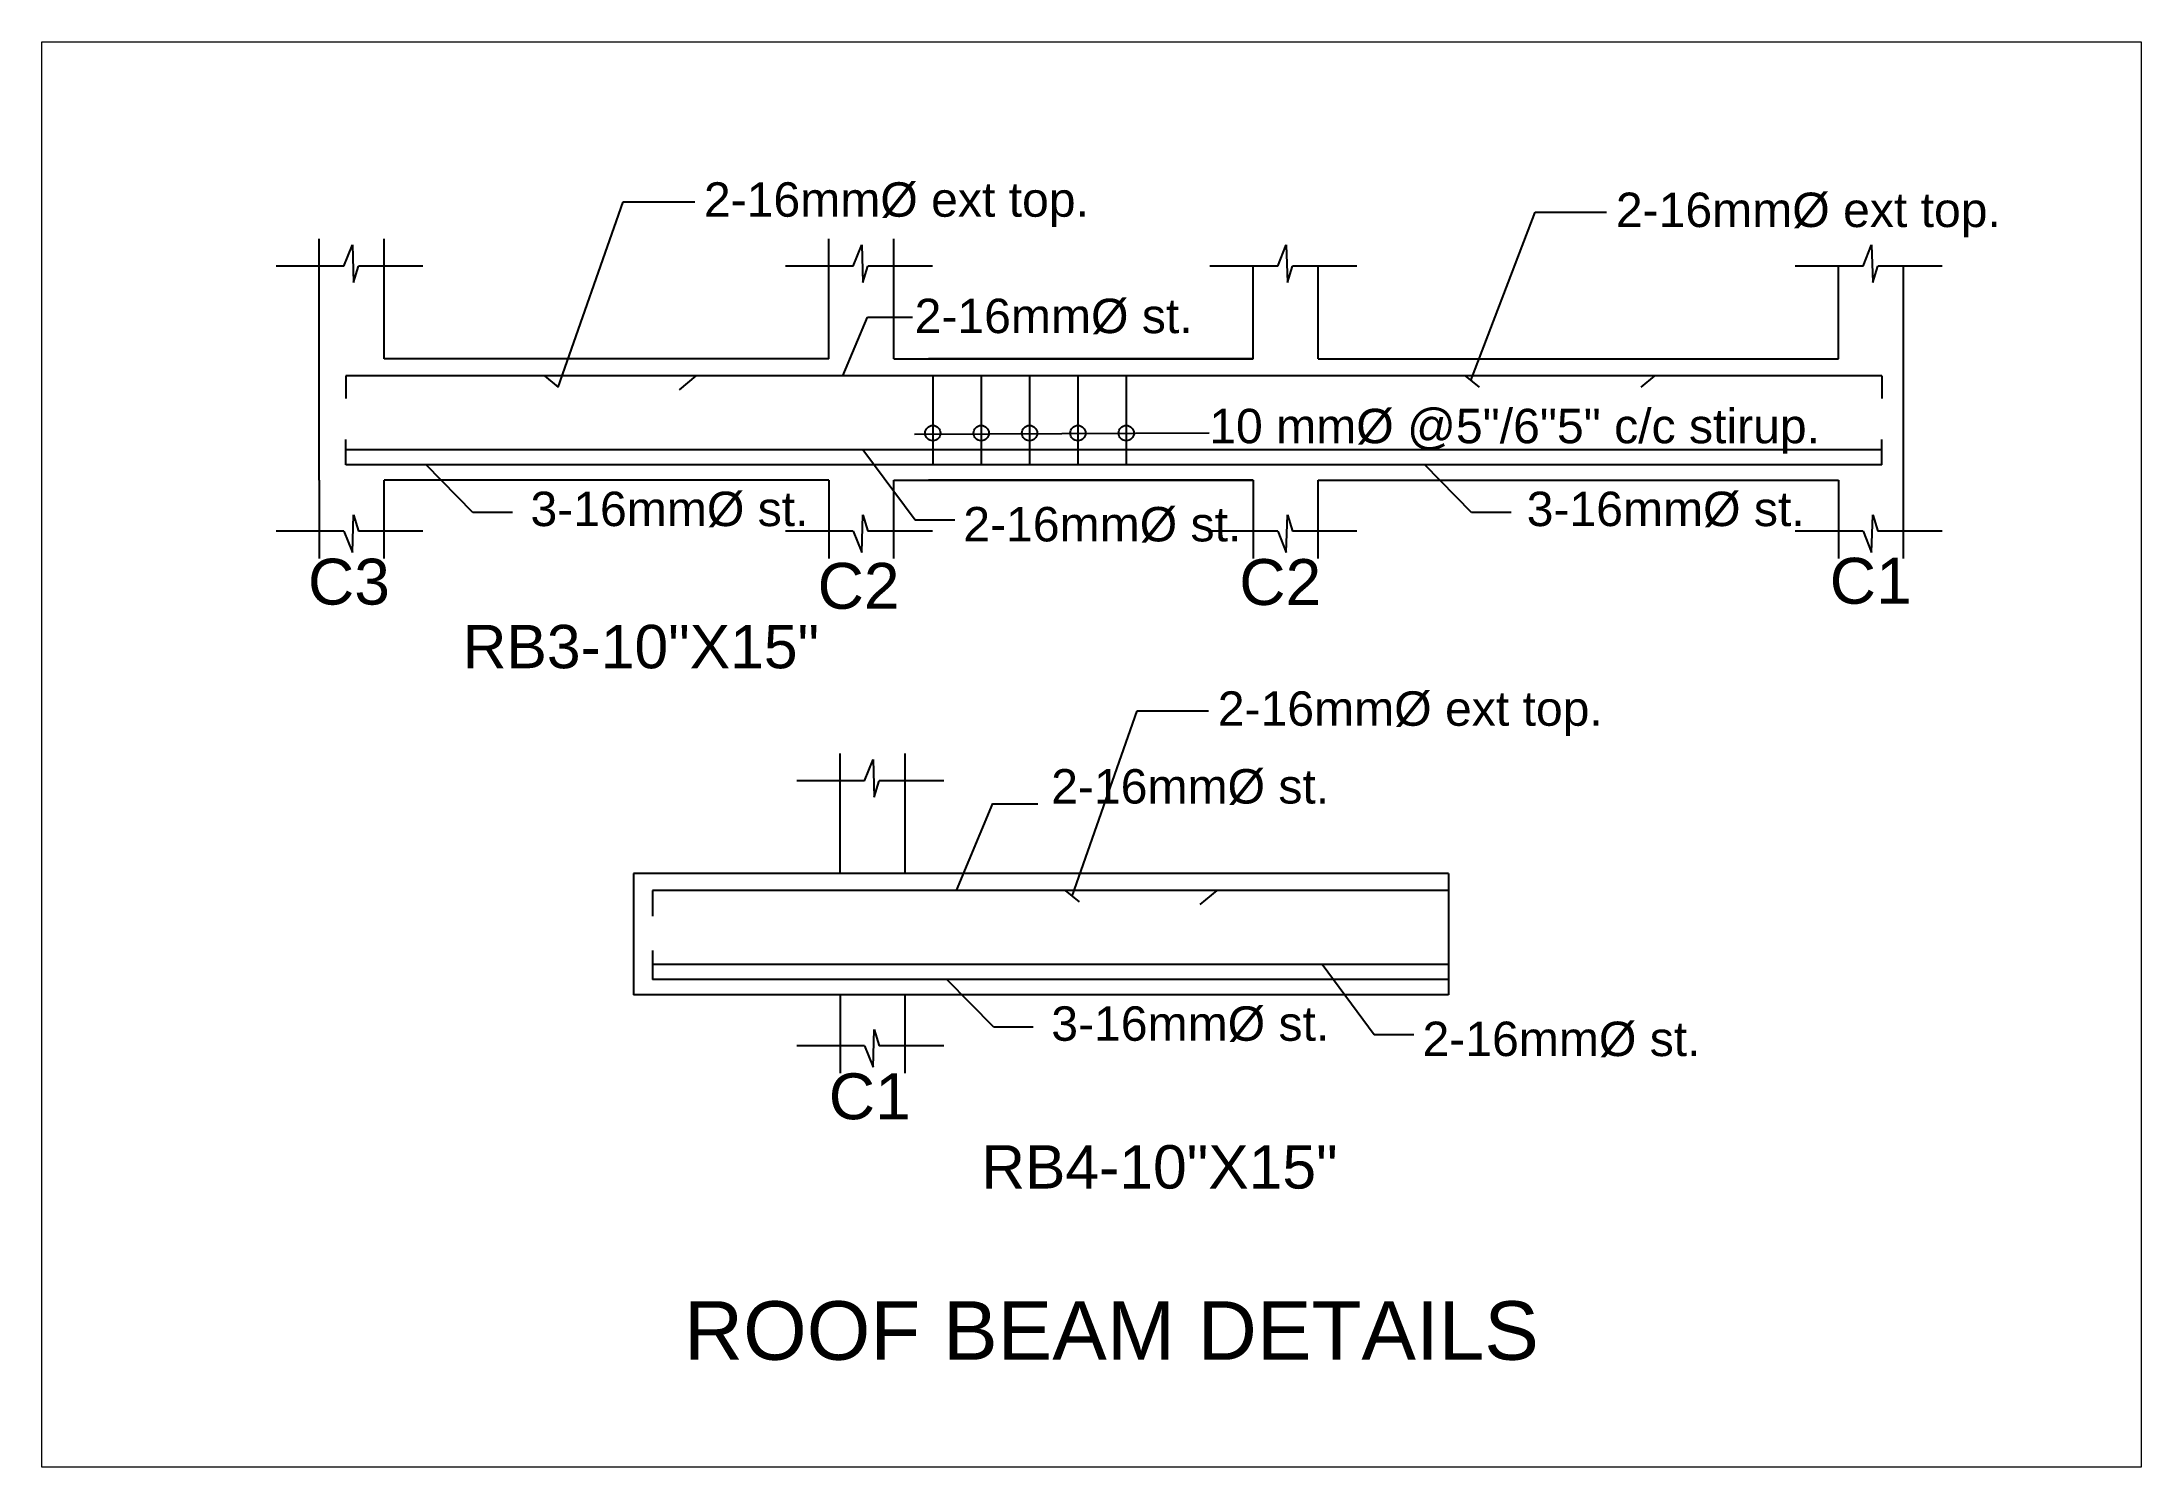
# Model space of a CAD drawing. Header units: inches. Extents: x -163735 to 106394, y -4543 to 35159.
# Drawn here: x -39954 to -39406, y 15014 to 15386 of the extents above; entities that cross this region are included whole.
import ezdxf

# ---------------------------------------------------------------- set-up
doc = ezdxf.new("R2010")
doc.units = ezdxf.units.IN
doc.header["$MEASUREMENT"] = 0
doc.layers.add('co', color=1, linetype='Continuous')
doc.layers.add('Dimenson', color=16, linetype='Continuous', lineweight=9)
doc.layers.add('wall', color=7, linetype='Continuous', lineweight=15)
doc.styles.add('ARIAL', font='arial.ttf')
doc.styles.add('style1', font='swissbo.ttf')

msp = doc.modelspace()

# ---------------------------------------------------------------- texts
at = {"layer": 'co', "color": 0, "lineweight": -2, "char_height": 9, "attachment_point": 1, "style": 'ARIAL'}
for s, insert, width in [('2-16mm%%C ext top.', (-39781.03, 15349.32), 155.9302), ('2-16mm%%C ext top.', (-39542.73, 15346.62), 155.9302), ('2-16mm%%C st.', (-39725.97, 15318.89), 155.9302), ('10 mm%%C @5"/6"5" c/c stirup.', (-39648.98, 15290.11), 166.3768), ('3-16mm%%C st.', (-39826.35, 15268.45), 155.9302), ('2-16mm%%C st.', (-39713.25, 15264.45), 155.9302), ('3-16mm%%C st.', (-39566.03, 15268.45), 155.9302), ('2-16mm%%C ext top.', (-39646.75, 15216.26), 155.9302), ('2-16mm%%C st.', (-39690.29, 15195.93), 155.9302), ('3-16mm%%C st.', (-39690.26, 15133.92), 155.9302), ('2-16mm%%C st.', (-39593.25, 15129.92), 155.9302)]:
    msp.add_mtext(s, dxfattribs=dict(at, insert=insert, width=width))
at = {"layer": 'Dimenson', "linetype": 'ByBlock', "char_height": 12, "width": 83.741, "attachment_point": 2, "style": 'style1'}
for s, insert in [('{\\fArial|b0|i0|c0|p34;\\C4;C3}', (-39873.79, 15250.93)), ('{\\fArial|b0|i0|c0|p34;\\C4;C2}', (-39740.61, 15249.83)), ('{\\fArial|b0|i0|c0|p34;\\C4;C2}', (-39630.43, 15250.83)), ('{\\fArial|b0|i0|c0|p34;\\C4;C1}', (-39476.14, 15251.16)), ('{\\fArial|b0|i0|c0|p34;\\C4;C1}', (-39737.7, 15116.4))]:
    msp.add_mtext(s, dxfattribs=dict(at, insert=insert))
at = {"layer": 'wall', "lineweight": 25, "attachment_point": 1, "style": 'ARIAL'}
for s, insert, char_height, width in [('RB3-10"X15"', (-39844.07, 15233.63), 11.34, 71.3831), ('RB4-10"X15"', (-39708.57, 15097.63), 11.34, 71.3831), ('ROOF BEAM DETAILS', (-39786.24, 15056.84), 15.309, 228.743)]:
    msp.add_mtext(s, dxfattribs=dict(at, insert=insert, char_height=char_height, width=width))

# ---------------------------------------------------------------- linework, layer by layer
at = {"layer": 'co', "color": 0, "lineweight": -2}
for p, q in [((-39819.1, 15295.77), (-39802.09, 15344.21)), ((-39802.09, 15344.21), (-39783.44, 15344.21)), ((-39580.65, 15297.54), (-39563.8, 15341.5)), ((-39563.8, 15341.5), (-39545.15, 15341.5)), ((-39744.69, 15298.7), (-39738.3, 15314.07)), ((-39738.3, 15314.07), (-39726.5, 15314.07)), ((-39721.22, 15298.7), (-39721.22, 15275.43)), ((-39708.58, 15298.7), (-39708.58, 15275.43)), ((-39695.95, 15298.7), (-39695.95, 15275.43)), ((-39683.31, 15298.7), (-39683.31, 15275.43)), ((-39670.67, 15298.7), (-39670.67, 15275.43)), ((-39726, 15283.5), (-39648.98, 15283.85)), ((-39684.82, 15162.7), (-39667.81, 15211.14)), ((-39667.81, 15211.14), (-39649.16, 15211.14)), ((-39715, 15164.17), (-39705.55, 15186.9)), ((-39705.58, 15186.83), (-39693.79, 15186.83))]:
    msp.add_line(p, q, dxfattribs=at)
for centre in [(-39721.22, 15283.75), (-39708.58, 15283.75), (-39695.95, 15283.75), (-39683.31, 15283.75), (-39670.67, 15283.75)]:
    msp.add_circle(centre, 2, dxfattribs=at)
at = {"layer": 'wall', "lineweight": 25}
for p, q in [((-39881.55, 15271.45), (-39881.55, 15334.51)), ((-39875.15, 15327.38), (-39872.9, 15332.99)), ((-39872.9, 15332.99), (-39872.61, 15323.12)), ((-39864.54, 15303.21), (-39864.54, 15334.51)), ((-39748.41, 15303.21), (-39748.41, 15334.51)), ((-39742.01, 15327.38), (-39739.76, 15332.99)), ((-39739.76, 15332.99), (-39739.46, 15323.12)), ((-39731.4, 15303.21), (-39731.4, 15334.51)), ((-39631.1, 15327.38), (-39628.85, 15332.99)), ((-39628.85, 15332.99), (-39628.56, 15323.12)), ((-39478.14, 15327.38), (-39475.9, 15332.99)), ((-39475.9, 15332.99), (-39475.6, 15323.12)), ((-39875.15, 15327.38), (-39892.84, 15327.38)), ((-39872.61, 15323.12), (-39871.32, 15327.38)), ((-39854.45, 15327.38), (-39871.32, 15327.38)), ((-39742.01, 15327.38), (-39759.7, 15327.38)), ((-39739.46, 15323.12), (-39738.18, 15327.38)), ((-39721.31, 15327.38), (-39738.18, 15327.38)), ((-39631.1, 15327.38), (-39648.79, 15327.38)), ((-39637.5, 15303.21), (-39637.5, 15327.38)), ((-39628.56, 15323.12), (-39627.27, 15327.38)), ((-39610.4, 15327.38), (-39627.27, 15327.38)), ((-39620.49, 15303.21), (-39620.49, 15327.38)), ((-39478.14, 15327.38), (-39495.84, 15327.38)), ((-39484.54, 15303.21), (-39484.54, 15327.38)), ((-39475.6, 15323.12), (-39474.31, 15327.38)), ((-39457.44, 15327.38), (-39474.31, 15327.38)), ((-39467.53, 15272.34), (-39467.53, 15327.38)), ((-39748.41, 15303.21), (-39864.54, 15303.21)), ((-39731.4, 15303.21), (-39674.22, 15303.21)), ((-39731.4, 15303.21), (-39637.5, 15303.21)), ((-39637.5, 15303.21), (-39722.33, 15303.21)), ((-39620.49, 15303.21), (-39484.54, 15303.21)), ((-39620.49, 15303.21), (-39534.14, 15303.21)), ((-39473.23, 15298.7), (-39874.61, 15298.7)), ((-39874.61, 15298.7), (-39874.61, 15292.81)), ((-39822.71, 15298.7), (-39819.1, 15295.77)), ((-39783.1, 15298.7), (-39787.54, 15295.1)), ((-39582.09, 15298.7), (-39578.47, 15295.77)), ((-39532.59, 15298.7), (-39536.21, 15295.77)), ((-39473.23, 15298.7), (-39473.23, 15292.81)), ((-39874.61, 15275.43), (-39874.61, 15282.13)), ((-39473.23, 15275.43), (-39473.23, 15282.13)), ((-39473.23, 15279.43), (-39874.61, 15279.43)), ((-39725.85, 15261), (-39739.5, 15279.43)), ((-39881.55, 15271.45), (-39881.55, 15251.02)), ((-39484.54, 15275.43), (-39874.61, 15275.43)), ((-39748.41, 15271.45), (-39864.54, 15271.45)), ((-39864.54, 15251.02), (-39864.54, 15271.45)), ((-39841.4, 15263.02), (-39853.6, 15275.43)), ((-39748.41, 15271.45), (-39748.41, 15251.02)), ((-39731.4, 15271.45), (-39674.22, 15271.45)), ((-39731.4, 15271.45), (-39637.5, 15271.45)), ((-39731.4, 15251.02), (-39731.4, 15271.45)), ((-39637.5, 15271.45), (-39722.33, 15271.45)), ((-39637.5, 15271.45), (-39637.5, 15251.02)), ((-39620.49, 15271.45), (-39484.54, 15271.45)), ((-39620.49, 15271.45), (-39534.14, 15271.45)), ((-39620.49, 15251.02), (-39620.49, 15271.45)), ((-39580.44, 15263.02), (-39592.64, 15275.43)), ((-39473.23, 15275.43), (-39522.97, 15275.43)), ((-39484.54, 15271.45), (-39484.54, 15251.02)), ((-39467.53, 15251.02), (-39467.53, 15272.34)), ((-39872.9, 15252.54), (-39872.61, 15262.41)), ((-39872.61, 15262.41), (-39871.32, 15258.15)), ((-39831.06, 15263.02), (-39841.4, 15263.02)), ((-39739.76, 15252.54), (-39739.46, 15262.41)), ((-39739.46, 15262.41), (-39738.18, 15258.15)), ((-39715.5, 15261), (-39725.85, 15261)), ((-39628.85, 15252.54), (-39628.56, 15262.41)), ((-39628.56, 15262.41), (-39627.27, 15258.15)), ((-39570.09, 15263.02), (-39580.44, 15263.02)), ((-39475.9, 15252.54), (-39475.6, 15262.41)), ((-39475.6, 15262.41), (-39474.31, 15258.15)), ((-39875.15, 15258.15), (-39892.84, 15258.15)), ((-39875.15, 15258.15), (-39872.9, 15252.54)), ((-39854.45, 15258.15), (-39871.32, 15258.15)), ((-39742.01, 15258.15), (-39759.7, 15258.15)), ((-39742.01, 15258.15), (-39739.76, 15252.54)), ((-39721.31, 15258.15), (-39738.18, 15258.15)), ((-39631.1, 15258.15), (-39648.79, 15258.15)), ((-39631.1, 15258.15), (-39628.85, 15252.54)), ((-39610.4, 15258.15), (-39627.27, 15258.15)), ((-39478.14, 15258.15), (-39495.84, 15258.15)), ((-39478.14, 15258.15), (-39475.9, 15252.54)), ((-39457.44, 15258.15), (-39474.31, 15258.15)), ((-39745.46, 15168.68), (-39745.46, 15199.98)), ((-39728.45, 15168.68), (-39728.45, 15199.98)), ((-39739.06, 15192.85), (-39736.81, 15198.46)), ((-39736.81, 15198.46), (-39736.52, 15188.59)), ((-39739.06, 15192.85), (-39756.75, 15192.85)), ((-39736.52, 15188.59), (-39735.23, 15192.85)), ((-39718.36, 15192.85), (-39735.23, 15192.85)), ((-39745.46, 15168.68), (-39799.46, 15168.68)), ((-39799.46, 15168.68), (-39799.46, 15136.92)), ((-39586.44, 15168.68), (-39745.46, 15168.68)), ((-39586.44, 15168.68), (-39586.44, 15136.92)), ((-39586.44, 15164.17), (-39794.46, 15164.17)), ((-39794.46, 15164.17), (-39794.46, 15157.5)), ((-39686.62, 15164.17), (-39683.01, 15161.23)), ((-39647.01, 15164.17), (-39651.45, 15160.57)), ((-39794.46, 15148.5), (-39794.46, 15140.9)), ((-39586.44, 15144.9), (-39794.46, 15144.9)), ((-39605.85, 15126.47), (-39619.5, 15144.9)), ((-39586.44, 15140.9), (-39794.46, 15140.9)), ((-39705.31, 15128.49), (-39717.51, 15140.9)), ((-39745.46, 15136.92), (-39799.46, 15136.92)), ((-39586.44, 15136.92), (-39745.46, 15136.92)), ((-39745.46, 15136.92), (-39745.46, 15116.49)), ((-39728.45, 15116.49), (-39728.45, 15136.92)), ((-39736.81, 15118.01), (-39736.52, 15127.88)), ((-39736.52, 15127.88), (-39735.23, 15123.62)), ((-39694.97, 15128.49), (-39705.31, 15128.49)), ((-39739.06, 15123.62), (-39756.75, 15123.62)), ((-39739.06, 15123.62), (-39736.81, 15118.01)), ((-39718.36, 15123.62), (-39735.23, 15123.62)), ((-39595.5, 15126.47), (-39605.85, 15126.47))]:
    msp.add_line(p, q, dxfattribs=at)
at = {"layer": 'wall', "color": 1}
msp.add_lwpolyline([(-39954, 15386), (-39405.5, 15386), (-39405.5, 15013.5), (-39954, 15013.5)], close=True, dxfattribs=at)
at = {"layer": 'wall', "lineweight": 25}
for points in [[(-39484.54, 15303.21), (-39484.54, 15303.21)], [(-39467.53, 15271.45), (-39467.53, 15272.34)]]:
    msp.add_lwpolyline(points, dxfattribs=at)

msp.set_redraw_order([(e.dxf.handle, doc.entitydb.next_handle()) for e in msp.query("TEXT MTEXT ATTDEF DIMENSION ARC_DIMENSION")])  # texts and dimensions are drawn at this point

doc.saveas('drawing.dxf')
